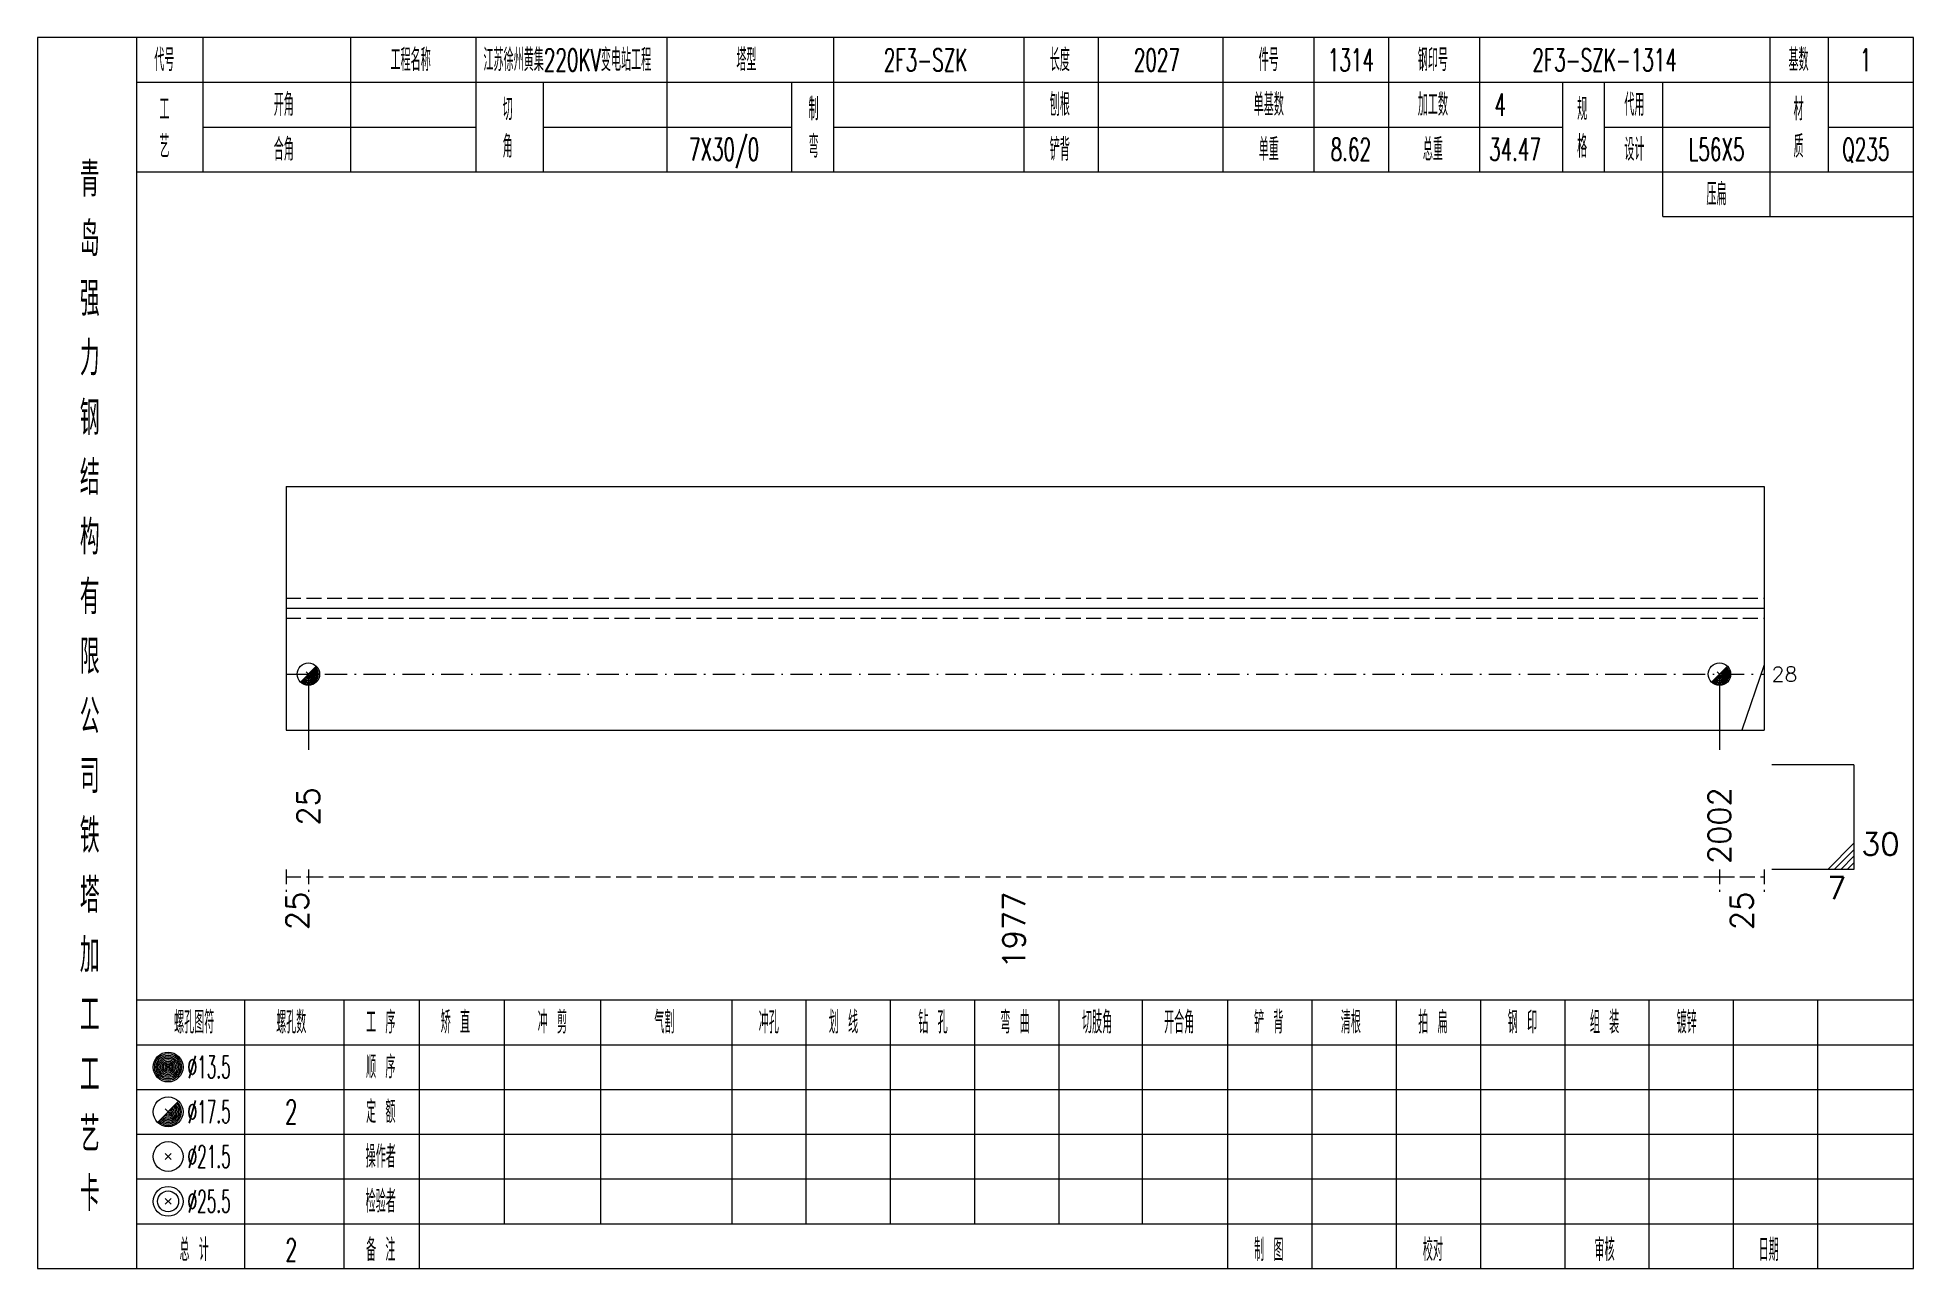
# Model space of a CAD drawing. Extents: x 0 to 4623, y -1159 to 4890.
# Drawn here: x 934.2 to 1185.6, y 225 to 390 of the extents above; entities that cross this region are included whole.
import ezdxf
from ezdxf.enums import TextEntityAlignment as Align

# ---------------------------------------------------------------- set-up
doc = ezdxf.new("R2010")
doc.units = 0
doc.header["$MEASUREMENT"] = 0
doc.linetypes.add('一点画线', pattern=[5.2, 3, -1, 0.2, -1])
doc.linetypes.add('虚线', pattern=[2.75, 2, -0.75])
doc.layers.get('0').update_dxf_attribs({"linetype": 'CONTINUOUS', "lineweight": 25})
for name, color, linetype, lineweight in [('1', 7, 'CONTINUOUS', 25), ('4', 7, 'CONTINUOUS', 25), ('5', 7, 'CONTINUOUS', 25)]:
    doc.layers.add(name, color=color, linetype=linetype, lineweight=lineweight)
doc.styles.get("Standard").update_dxf_attribs({"font": 'simplex.shx', "width": 0.7, "height": 3, "bigfont": 'gbhzfs.shx'})

msp = doc.modelspace()

# ---------------------------------------------------------------- texts
at = {"color": 7, "linetype": 'Continuous', "lineweight": 13}
msp.add_text('28', height=2, dxfattribs=at).set_placement((1166.6, 304.661), align=Align.MIDDLE_LEFT)
msp.add_text('30', height=3, dxfattribs=at).set_placement((1178.6, 279.5), align=Align.BOTTOM_LEFT)
msp.add_text('7', height=3, dxfattribs=at).set_placement((1176.6, 277.5), align=Align.TOP_RIGHT)
at = {"color": 8, "linetype": 'Continuous', "lineweight": 9}
for s, p in [('25', (969, 275.5)), ('1977', (1065.05, 275.5)), ('25', (1162.6, 275.5))]:
    msp.add_text(s, height=3, rotation=90, dxfattribs=at).set_placement(p, align=Align.MIDDLE_RIGHT)
at = {"layer": '1', "color": 7, "linetype": 'Continuous', "lineweight": 13}
for s, p in [('25', (970.5, 289.5)), ('2002', (1159.6, 289.5))]:
    msp.add_text(s, height=3, rotation=90, dxfattribs=at).set_placement(p, align=Align.MIDDLE_RIGHT)
at = {"layer": '4', "color": 1, "linetype": 'Continuous', "lineweight": 13}
for s, height, width, p in [('代号', 3, 0.6, (951.2, 387)), ('工程名称', 3, 0.6, (984.2, 387)), ('江苏徐州黄集220KV变电站工程', 3, 0.6, (1005.2, 387)), ('塔型', 3, 0.6, (1029.2, 387)), ('2F3-SZK', 3, 0.6, (1053.2, 387)), ('长度', 3, 0.6, (1071.2, 387)), ('2027', 3, 0.6, (1084.2, 387)), ('件号', 3, 0.6, (1099.2, 387)), ('1314', 3, 0.6, (1110.2, 387)), ('钢印号', 3, 0.6, (1121.2, 387)), ('2F3-SZK-1314', 3, 0.6, (1144.2, 387)), ('基数', 3, 0.6, (1170.2, 387)), ('1', 3, 0.6, (1179.2, 387)), ('开角', 3, 0.6, (967.2, 381)), ('制', 3, 0.6, (1038.2, 380.4)), ('刨根', 3, 0.6, (1071.2, 381)), ('单基数', 3, 0.6, (1099.2, 381)), ('加工数', 3, 0.6, (1121.2, 381)), ('4', 3, 0.6, (1130.2, 381)), ('规', 3, 0.6, (1141.2, 380.4)), ('代用', 3, 0.6, (1148.2, 381)), ('材', 3, 0.6, (1170.2, 380.4)), ('工', 3, 0.6, (951.2, 380.4)), ('切', 3, 0.6, (997.2, 380.4)), ('艺', 3, 0.6, (951.2, 375.4)), ('角', 3, 0.6, (997.2, 375.4)), ('弯', 3, 0.6, (1038.2, 375.4)), ('格', 3, 0.6, (1141.2, 375.4)), ('质', 3, 0.6, (1170.2, 375.4)), ('合角', 3, 0.6, (967.2, 375)), ('7X30/0', 3, 0.6, (1026.2, 375)), ('铲背', 3, 0.6, (1071.2, 375)), ('单重', 3, 0.6, (1099.2, 375)), ('8.62', 3, 0.6, (1110.2, 375)), ('总重', 3, 0.6, (1121.2, 375)), ('34.47', 3, 0.6, (1132.2, 375)), ('设计', 3, 0.6, (1148.2, 375)), ('L56X5', 3, 0.6, (1159.2, 375)), ('Q235', 3, 0.6, (1179.2, 375)), ('青', 4.6, 0.8, (941.2, 371)), ('压扁', 3, 0.6, (1159.2, 369)), ('岛', 4.6, 0.8, (941.2, 363)), ('强', 4.6, 0.8, (941.2, 355)), ('力', 4.6, 0.8, (941.2, 347)), ('钢', 4.6, 0.8, (941.2, 339)), ('结', 4.6, 0.8, (941.2, 331)), ('构', 4.6, 0.8, (941.2, 323)), ('有', 4.6, 0.8, (941.2, 315)), ('限', 4.6, 0.8, (941.2, 307)), ('公', 4.6, 0.8, (941.2, 299)), ('司', 4.6, 0.8, (941.2, 291)), ('铁', 4.6, 0.8, (941.2, 283)), ('塔', 4.6, 0.8, (941.2, 275)), ('加', 4.6, 0.8, (941.2, 267)), ('工', 4.6, 0.8, (941.2, 259)), ('螺孔图符', 3, 0.6, (955.2, 258)), ('螺孔数', 3, 0.6, (968.2, 258)), ('工 序', 3, 0.6, (980.2, 258)), ('矫 直', 3, 0.6, (990.2, 258)), ('冲 剪', 3, 0.6, (1003.2, 258)), ('气割', 3, 0.6, (1018.2, 258)), ('冲孔', 3, 0.6, (1032.2, 258)), ('划 线', 3, 0.6, (1042.2, 258)), ('钻 孔', 3, 0.6, (1054.2, 258)), ('弯 曲', 3, 0.6, (1065.2, 258)), ('切肢角', 3, 0.6, (1076.2, 258)), ('开合角', 3, 0.6, (1087.2, 258)), ('铲 背', 3, 0.6, (1099.2, 258)), ('清根', 3, 0.6, (1110.2, 258)), ('拍 扁', 3, 0.6, (1121.2, 258)), ('钢 印', 3, 0.6, (1133.2, 258)), ('组 装', 3, 0.6, (1144.2, 258)), ('镀锌', 3, 0.6, (1155.2, 258)), ('工', 4.6, 0.8, (941.2, 251)), ('%%C13.5', 3, 0.5, (957.2, 252)), ('顺 序', 3, 0.6, (980.2, 252)), ('%%C17.5', 3, 0.5, (957.2, 246)), ('2', 3.2, 0.6, (968.2, 246)), ('定 额', 3, 0.6, (980.2, 246)), ('艺', 4.6, 0.8, (941.2, 243)), ('%%C21.5', 3, 0.5, (957.2, 240)), ('操作者', 3, 0.6, (980.2, 240)), ('卡', 4.6, 0.8, (941.2, 235)), ('%%C25.5', 3, 0.5, (957.2, 234)), ('检验者', 3, 0.6, (980.2, 234)), ('总 计', 3, 0.6, (955.2, 227.5)), ('2', 3, 0.6, (968.2, 227.5)), ('备 注', 3, 0.6, (980.2, 227.5)), ('制 图', 3, 0.6, (1099.2, 227.5)), ('校对', 3, 0.6, (1121.2, 227.5)), ('审核', 3, 0.6, (1144.2, 227.5)), ('日期', 3, 0.6, (1166.2, 227.5))]:
    msp.add_text(s, height=height, dxfattribs=dict(at, width=width)).set_placement(p, align=Align.MIDDLE_CENTER)

# ---------------------------------------------------------------- blocks, each defined once
blk = doc.blocks.new('孔17.5')
at = {"layer": '5', "color": 7, "linetype": 'Continuous', "lineweight": 13}
for p, q in [((-0.707, -0.707), (0.707, 0.707)), ((-0.2, 0.2), (0.2, -0.2))]:
    blk.add_line(p, q, dxfattribs=at)
blk.add_circle((0, 0), 1, dxfattribs=at)
for radius in [0.9, 0.8, 0.7, 0.6, 0.5, 0.4, 0.3, 0.2, 0.1]:
    blk.add_arc((0, 0), radius, 225, 45, dxfattribs=at)

# ---------------------------------------------------------------- linework, layer by layer
at = {"color": 7, "linetype": 'Continuous', "lineweight": 18}
for p, q in [((967.5, 329.839), (967.5, 297.161)), ((967.5, 329.839), (1165.6, 329.839)), ((1165.6, 329.839), (1165.6, 297.161)), ((967.5, 313.5), (1165.6, 313.5))]:
    msp.add_line(p, q, dxfattribs=at)
at = {"color": 1, "linetype": '虚线', "lineweight": 18}
for p, q in [((967.5, 314.839), (1165.6, 314.839)), ((967.5, 312.161), (1165.6, 312.161))]:
    msp.add_line(p, q, dxfattribs=at)
at = {"color": 3, "linetype": '一点画线', "lineweight": 13}
msp.add_line((967.5, 304.661), (1165.6, 304.661), dxfattribs=at)
at = {"color": 7, "linetype": 'Continuous', "lineweight": 13}
for p, q in [((970.5, 304.661), (970.5, 294.5)), ((1159.6, 304.661), (1159.6, 294.5)), ((1165.6, 305.914), (1162.6, 297.161)), ((1177.6, 292.5), (1166.6, 292.5)), ((1177.6, 292.5), (1177.6, 278.5)), ((1174.1, 278.5), (1177.6, 282)), ((1174.975, 278.5), (1177.6, 281.125)), ((1175.85, 278.5), (1177.6, 280.25)), ((1176.725, 278.5), (1177.6, 279.375)), ((1177.6, 278.5), (1166.6, 278.5))]:
    msp.add_line(p, q, dxfattribs=at)
at = {"color": 8, "linetype": '虚线', "lineweight": 9}
for p, q in [((967.5, 278.5), (967.5, 275.5)), ((967.5, 277.5), (970.5, 277.5)), ((970.5, 278.5), (970.5, 275.5)), ((970.5, 278.5), (970.5, 275.5)), ((970.5, 277.5), (1159.6, 277.5)), ((1159.6, 278.5), (1159.6, 275.5)), ((1159.6, 278.5), (1159.6, 275.5)), ((1159.6, 277.5), (1165.6, 277.5)), ((1165.6, 278.5), (1165.6, 275.5))]:
    msp.add_line(p, q, dxfattribs=at)
at = {"layer": '1', "color": 7, "linetype": 'Continuous', "lineweight": 18}
msp.add_line((967.5, 297.161), (1165.6, 297.161), dxfattribs=at)
at = {"layer": '4', "color": 1, "linetype": 'Continuous', "lineweight": 18}
for p, q in [((947.5, 225), (947.5, 390)), ((956.4, 372), (956.4, 390)), ((976.2, 372), (976.2, 390)), ((993, 372), (993, 390)), ((1018.6, 372), (1018.6, 390)), ((1040.9, 372), (1040.9, 390)), ((1066.4, 372), (1066.4, 390)), ((1076.4, 372), (1076.4, 390)), ((1093.1, 372), (1093.1, 390)), ((1105.3, 372), (1105.3, 390)), ((1115.3, 372), (1115.3, 390)), ((1127.5, 372), (1127.5, 390)), ((1166.4, 366), (1166.4, 390)), ((1174.2, 372), (1174.2, 390)), ((947.5, 384), (1185.6, 384)), ((1002, 372), (1002, 384)), ((1035.3, 372), (1035.3, 384)), ((1138.6, 372), (1138.6, 384)), ((1144.2, 372), (1144.2, 384)), ((1152, 366), (1152, 384)), ((956.4, 378), (993, 378)), ((1002, 378), (1035.3, 378)), ((1040.9, 378), (1138.6, 378)), ((1144.2, 378), (1166.4, 378)), ((1174.2, 378), (1185.6, 378)), ((947.5, 372), (1185.6, 372)), ((1152, 366), (1185.6, 366)), ((947.5, 261), (1185.6, 261)), ((962, 225), (962, 261)), ((975.3, 225), (975.3, 261)), ((985.4, 225), (985.4, 261)), ((996.8, 231), (996.8, 261)), ((1009.7, 231), (1009.7, 261)), ((1027.3, 231), (1027.3, 261)), ((1037.2, 231), (1037.2, 261)), ((1048.5, 231), (1048.5, 261)), ((1059.8, 231), (1059.8, 261)), ((1071.1, 231), (1071.1, 261)), ((1082.3, 231), (1082.3, 261)), ((1093.7, 231), (1093.7, 261)), ((1105, 231), (1105, 261)), ((1116.3, 231), (1116.3, 261)), ((1127.6, 231), (1127.6, 261)), ((1138.9, 231), (1138.9, 261)), ((1150.2, 231), (1150.2, 261)), ((1161.5, 231), (1161.5, 261)), ((1172.8, 231), (1172.8, 261)), ((947.5, 255), (1185.6, 255)), ((947.5, 249), (1185.6, 249)), ((947.5, 243), (1185.6, 243)), ((947.5, 237), (1185.6, 237)), ((947.5, 231), (1185.6, 231)), ((1093.7, 225), (1093.7, 231)), ((1105, 225), (1105, 231)), ((1116.3, 225), (1116.3, 231)), ((1127.6, 225), (1127.6, 231)), ((1138.9, 225), (1138.9, 231)), ((1150.2, 225), (1150.2, 231)), ((1161.5, 225), (1161.5, 231)), ((1172.8, 225), (1172.8, 231))]:
    msp.add_line(p, q, dxfattribs=at)
at = {"layer": '4', "color": 7, "linetype": 'Continuous', "lineweight": 13}
for p, q in [((951.5, 251.8), (951.9, 252.2)), ((951.9, 251.8), (951.5, 252.2)), ((950.286, 244.586), (953.114, 247.414)), ((951.3, 246.4), (952.1, 245.6)), ((951.3, 239.6), (952.1, 240.4)), ((951.3, 240.4), (952.1, 239.6)), ((951.3, 233.6), (952.1, 234.4)), ((951.3, 234.4), (952.1, 233.6))]:
    msp.add_line(p, q, dxfattribs=at)
at = {"layer": '4', "color": 1, "linetype": 'Continuous', "lineweight": 18}
msp.add_lwpolyline([(934.2, 390), (934.2, 225), (1185.6, 225), (1185.6, 390)], close=True, dxfattribs=at)
at = {"layer": '4', "color": 7, "linetype": 'Continuous', "lineweight": 13}
for centre, radius in [((951.7, 252), 2), ((951.7, 252), 1.8), ((951.7, 252), 1.6), ((951.7, 252), 1.4), ((951.7, 252), 1.2), ((951.7, 252), 1), ((951.7, 252), 0.8), ((951.7, 252), 0.6), ((951.7, 252), 0.4), ((951.7, 252), 0.2), ((951.7, 246), 2), ((951.7, 240), 2), ((951.7, 234), 2), ((951.7, 234), 1.4)]:
    msp.add_circle(centre, radius, dxfattribs=at)
for radius in [1.8, 1.6, 1.4, 1.2, 1, 0.8, 0.6, 0.4, 0.2]:
    msp.add_arc((951.7, 246), radius, 225, 45, dxfattribs=at)

# ---------------------------------------------------------------- block references
at = {"layer": '1', "color": 7, "linetype": 'Continuous', "lineweight": 13, "xscale": 1.5, "yscale": 1.5, "zscale": 1.5}
for p in [(970.5, 304.661), (1159.6, 304.661)]:
    msp.add_blockref('孔17.5', p, dxfattribs=at)

msp.set_redraw_order([(e.dxf.handle, doc.entitydb.next_handle()) for e in msp.query("TEXT MTEXT ATTDEF DIMENSION ARC_DIMENSION")])  # texts and dimensions are drawn at this point

doc.saveas('drawing.dxf')
